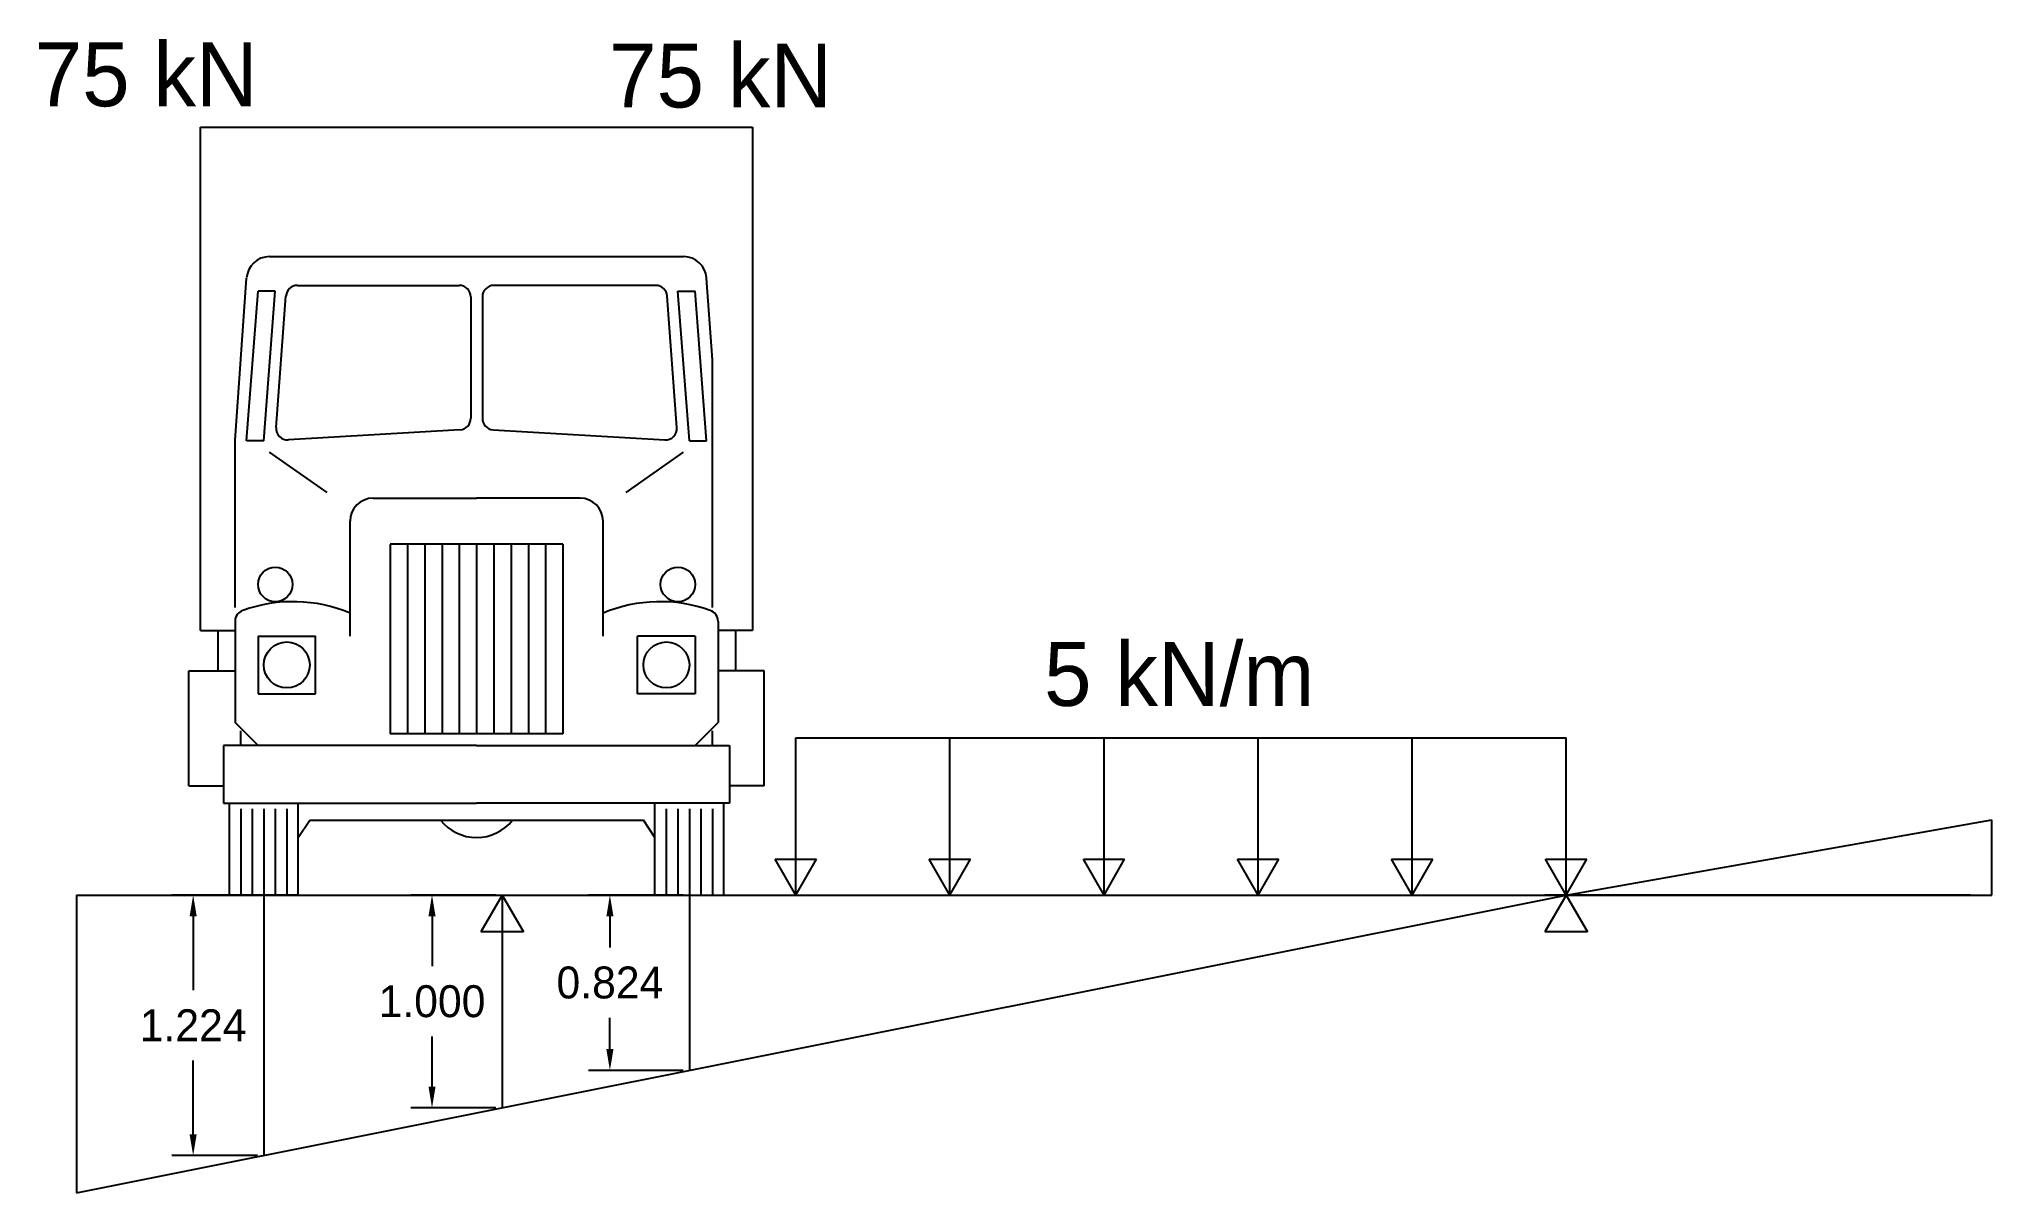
# Model space of a CAD drawing. Header units: metres. Extents: x 248 to 391, y 134 to 156.
# Drawn here: x 302.25 to 311.43, y 141.55 to 146.97 of the extents above; entities that cross this region are included whole.
import ezdxf

# ---------------------------------------------------------------- set-up
doc = ezdxf.new("R2010")
doc.units = ezdxf.units.M
doc.header["$LTSCALE"] = 0.001
for name, color, linetype in [('carro', 9, 'Continuous'), ('COTAS', 30, 'Continuous'), ('LI', 1, 'Continuous')]:
    doc.layers.add(name, color=color, linetype=linetype)
doc.dimstyles.new('Annotative', dxfattribs={"dimtxt": 0.15, "dimasz": 0.1, "dimexe": 0.1, "dimexo": 0.03, "dimgap": 0.09, "dimtad": 0, "dimtih": 1, "dimtoh": 1, "dimdec": 3, "dimzin": 0, "dimdsep": 46, "dimtxsty": 'Standard', "dimcen": 0.09, "dimadec": 0, "dimazin": 0, "dimtfac": 1, "dimtdec": 3, "dimtofl": 0, "dimtmove": 0, "dimatfit": 3, "dimfxl": 1, "dimtolj": 1, "dimtzin": 0, "dimarcsym": 1})

msp = doc.modelspace()

# ---------------------------------------------------------------- texts
at = {"char_height": 0.3, "attachment_point": 1}
for s, insert in [('75 kN', (302.2295, 146.9522)), ('75 kN', (304.9284, 146.9467)), ('5 kN/m', (306.9721, 144.1347))]:
    msp.add_mtext_dynamic_manual_height_columns(s, width=2.65865, gutter_width=2.0373, heights=[0], dxfattribs=dict(at, insert=insert))

# ---------------------------------------------------------------- blocks, each defined once
blk = doc.blocks.new('*D72')
at = {"layer": 'COTAS', "color": 0, "lineweight": -2, "ltscale": 80, "transparency": 16777216}
for p, q in [((304.3959, 142.946), (303.9965, 142.946)), ((304.0965, 142.846), (304.0965, 142.611)), ((304.0965, 142.046), (304.0965, 142.281)), ((304.3959, 141.946), (303.9965, 141.946))]:
    blk.add_line(p, q, dxfattribs=at)
at = {"layer": 'COTAS', "color": 0, "ltscale": 80, "transparency": 16777216}
for points in [[(304.0798, 142.846), (304.1132, 142.846), (304.0965, 142.946)], [(304.0798, 142.046), (304.1132, 142.046), (304.0965, 141.946)]]:
    blk.add_solid(points, dxfattribs=at)
at = {"layer": 'Defpoints', "color": 0, "ltscale": 80, "transparency": 16777216}
for p in [(304.4259, 142.946), (304.0965, 141.946), (304.4259, 141.946)]:
    blk.add_point(p, dxfattribs=at)
at = {"layer": 'COTAS', "color": 0, "ltscale": 80, "transparency": 16777216, "insert": (304.0965, 142.446), "char_height": 0.15, "attachment_point": 5}
blk.add_mtext('\\A1;1.000', dxfattribs=at)
blk = doc.blocks.new('*D73')
at = {"layer": 'COTAS', "color": 0, "lineweight": -2, "ltscale": 80, "transparency": 16777216}
for p, q in [((303.2759, 142.946), (302.8741, 142.946)), ((302.9741, 142.846), (302.9741, 142.499)), ((302.9741, 141.822), (302.9741, 142.169)), ((303.2759, 141.722), (302.8741, 141.722))]:
    blk.add_line(p, q, dxfattribs=at)
at = {"layer": 'COTAS', "color": 0, "ltscale": 80, "transparency": 16777216}
for points in [[(302.9575, 142.846), (302.9908, 142.846), (302.9741, 142.946)], [(302.9575, 141.822), (302.9908, 141.822), (302.9741, 141.722)]]:
    blk.add_solid(points, dxfattribs=at)
at = {"layer": 'Defpoints', "color": 0, "ltscale": 80, "transparency": 16777216}
for p in [(303.3059, 142.946), (302.9741, 141.722), (303.3059, 141.722)]:
    blk.add_point(p, dxfattribs=at)
at = {"layer": 'COTAS', "color": 0, "ltscale": 80, "transparency": 16777216, "insert": (302.9741, 142.334), "char_height": 0.15, "attachment_point": 5}
blk.add_mtext('\\A1;1.224', dxfattribs=at)
blk = doc.blocks.new('*D82')
at = {"layer": 'COTAS', "color": 0, "lineweight": -2, "ltscale": 80, "transparency": 16777216}
for p, q in [((305.2759, 142.946), (304.8323, 142.946)), ((304.9323, 142.846), (304.9323, 142.699)), ((304.9323, 142.222), (304.9323, 142.369)), ((305.2759, 142.122), (304.8323, 142.122))]:
    blk.add_line(p, q, dxfattribs=at)
at = {"layer": 'COTAS', "color": 0, "ltscale": 80, "transparency": 16777216}
for points in [[(304.9157, 142.846), (304.949, 142.846), (304.9323, 142.946)], [(304.9157, 142.222), (304.949, 142.222), (304.9323, 142.122)]]:
    blk.add_solid(points, dxfattribs=at)
at = {"layer": 'Defpoints', "color": 0, "ltscale": 80, "transparency": 16777216}
for p in [(305.3059, 142.946), (304.9323, 142.122), (305.3059, 142.122)]:
    blk.add_point(p, dxfattribs=at)
at = {"layer": 'COTAS', "color": 0, "ltscale": 80, "transparency": 16777216, "insert": (304.9323, 142.534), "char_height": 0.15, "attachment_point": 5}
blk.add_mtext('\\A1;0.824', dxfattribs=at)

# ---------------------------------------------------------------- dimensions: what is measured, and where the dimension line sits
at = {"layer": 'COTAS', "ltscale": 80}
for base, p1, p2, picture, middle in [((302.9741, 141.722), (303.3059, 142.946), (303.3059, 141.722), '*D73', (302.9741, 142.334)), ((304.0965, 141.946), (304.4259, 142.946), (304.4259, 141.946), '*D72', (304.0965, 142.446)), ((304.9323, 142.122), (305.3059, 142.946), (305.3059, 142.122), '*D82', (304.9323, 142.534))]:
    dim = msp.add_linear_dim(base=base, p1=p1, p2=p2, angle=90, dimstyle='Annotative', dxfattribs=at)
    dim.commit()
    dim.dimension.update_dxf_attribs({"geometry": picture, "text_midpoint": middle})

# ---------------------------------------------------------------- linework, layer by layer
at = {"ltscale": 80}
for p, q in [((305.8059, 143.6839), (309.4259, 143.6839)), ((305.8059, 142.946), (305.8059, 143.6839)), ((306.5299, 142.946), (306.5299, 143.6839)), ((307.2539, 142.946), (307.2539, 143.6839)), ((307.9779, 142.946), (307.9779, 143.6839)), ((308.7019, 142.946), (308.7019, 143.6839)), ((309.4259, 142.946), (309.4259, 143.6839)), ((305.8059, 142.946), (305.709, 143.1139)), ((305.709, 143.1139), (305.9028, 143.1139)), ((305.8059, 142.946), (305.9028, 143.1139)), ((306.5299, 142.946), (306.433, 143.1139)), ((306.433, 143.1139), (306.6268, 143.1139)), ((306.5299, 142.946), (306.6268, 143.1139)), ((307.2539, 142.946), (307.157, 143.1139)), ((307.157, 143.1139), (307.3508, 143.1139)), ((307.2539, 142.946), (307.3508, 143.1139)), ((307.9779, 142.946), (307.881, 143.1139)), ((307.881, 143.1139), (308.0748, 143.1139)), ((307.9779, 142.946), (308.0748, 143.1139)), ((308.7019, 142.946), (308.605, 143.1139)), ((308.605, 143.1139), (308.7988, 143.1139)), ((308.7019, 142.946), (308.7988, 143.1139)), ((309.4259, 142.946), (309.329, 143.1139)), ((309.329, 143.1139), (309.5228, 143.1139)), ((309.4259, 142.946), (309.5228, 143.1139))]:
    msp.add_line(p, q, dxfattribs=at)
at = {"layer": 'carro'}
for p, q in [((303.0086, 146.5544), (305.603, 146.5544)), ((303.0086, 144.1892), (303.0086, 146.5544)), ((305.603, 146.5544), (305.603, 144.1892)), ((303.3331, 145.9458), (305.2786, 145.9458)), ((303.1708, 145.0829), (303.2253, 145.8454)), ((303.4642, 145.8107), (304.2248, 145.8107)), ((305.1475, 145.8107), (304.3869, 145.8107)), ((305.4139, 145.4613), (305.3864, 145.8454)), ((303.2248, 145.081), (303.2789, 145.7836)), ((303.36, 145.7836), (303.2789, 145.7836)), ((303.3059, 145.081), (303.36, 145.7836)), ((303.3645, 145.1426), (303.4103, 145.7606)), ((304.2788, 145.7566), (304.2788, 145.186)), ((304.3329, 145.7566), (304.3329, 145.186)), ((305.2471, 145.1426), (305.2014, 145.7606)), ((305.2517, 145.7836), (305.3328, 145.7836)), ((305.3058, 145.081), (305.2517, 145.7836)), ((305.3868, 145.081), (305.3328, 145.7836)), ((305.4139, 144.2973), (305.4139, 145.4613)), ((303.1708, 144.2973), (303.1708, 145.0829)), ((303.3059, 145.081), (303.2248, 145.081)), ((304.2279, 145.132), (303.4216, 145.0846)), ((304.3837, 145.132), (305.1901, 145.0846)), ((305.3058, 145.081), (305.3868, 145.081)), ((303.6032, 144.8378), (303.3329, 145.0269)), ((305.0085, 144.8378), (305.2787, 145.0269)), ((303.8194, 144.8107), (304.3058, 144.8107)), ((304.7923, 144.8107), (304.3058, 144.8107)), ((303.7113, 144.1622), (303.7113, 144.7026)), ((304.9004, 144.1622), (304.9004, 144.7026)), ((304.7112, 144.5945), (303.9005, 144.5945)), ((303.9005, 144.5945), (303.9005, 143.7027)), ((303.9815, 144.5945), (303.9815, 143.7027)), ((304.0626, 144.5945), (304.0626, 143.7027)), ((304.1437, 144.5945), (304.1437, 143.7027)), ((304.2248, 144.5945), (304.2248, 143.7027)), ((304.3058, 144.5945), (304.3058, 143.7027)), ((304.3869, 144.5945), (304.3869, 143.7027)), ((304.468, 144.5945), (304.468, 143.7027)), ((304.5491, 144.5945), (304.5491, 143.7027)), ((304.6301, 144.5945), (304.6301, 143.7027)), ((304.7112, 144.5945), (304.7112, 143.7027)), ((303.0086, 144.1892), (303.1708, 144.1892)), ((303.0897, 144.1892), (303.0897, 144)), ((303.1708, 144.2319), (303.1708, 143.7568)), ((303.2789, 144.1622), (303.5491, 144.1622)), ((303.2789, 144.1622), (303.2789, 143.8919)), ((303.5491, 143.8919), (303.5491, 144.1622)), ((305.0625, 143.8919), (305.0625, 144.1622)), ((305.3328, 144.1622), (305.0625, 144.1622)), ((305.3328, 144.1622), (305.3328, 143.8919)), ((305.4409, 144.2319), (305.4409, 143.7568)), ((305.603, 144.1892), (305.4409, 144.1892)), ((305.5219, 144.1892), (305.5219, 144)), ((302.9546, 144), (303.1708, 144)), ((302.9546, 143.4595), (302.9546, 144)), ((305.6571, 144), (305.4409, 144)), ((305.6571, 143.4595), (305.6571, 144)), ((303.2789, 143.8919), (303.5491, 143.8919)), ((305.3328, 143.8919), (305.0625, 143.8919)), ((303.2789, 143.6487), (303.1708, 143.7568)), ((303.1978, 143.6487), (303.1978, 143.7179)), ((304.7112, 143.7027), (303.9005, 143.7027)), ((305.3328, 143.6487), (305.4409, 143.7568)), ((305.4139, 143.6487), (305.4139, 143.7179)), ((304.3058, 143.6487), (303.1167, 143.6487)), ((303.1167, 143.6487), (303.1167, 143.3784)), ((304.3058, 143.6487), (305.4949, 143.6487)), ((305.4949, 143.6487), (305.4949, 143.3784)), ((302.9546, 143.4595), (303.1167, 143.4595)), ((305.6571, 143.4595), (305.4949, 143.4595)), ((305.603, 143.4595), (305.4949, 143.4595)), ((303.1167, 143.3784), (304.3058, 143.3784)), ((303.1434, 143.3784), (303.1434, 142.946)), ((303.1978, 143.3514), (303.1978, 142.946)), ((303.2519, 143.3514), (303.2519, 142.946)), ((303.3059, 143.3514), (303.3059, 142.946)), ((303.36, 143.3514), (303.36, 142.946)), ((303.414, 143.3514), (303.414, 142.946)), ((303.4681, 142.946), (303.4681, 143.3784)), ((305.4949, 143.3784), (304.3058, 143.3784)), ((305.197, 143.3505), (305.197, 142.946)), ((305.2515, 143.3505), (305.2515, 142.946)), ((305.3059, 143.3505), (305.3059, 142.946)), ((305.36, 143.3505), (305.36, 142.946)), ((305.414, 143.3505), (305.414, 142.946)), ((303.4681, 143.2163), (303.5221, 143.2974)), ((303.5221, 143.2974), (305.0896, 143.2974)), ((305.1436, 143.2163), (305.0896, 143.2974))]:
    msp.add_line(p, q, dxfattribs=at)
at = {"layer": 'carro', "ltscale": 80}
for p, q in [((305.1436, 142.946), (305.1436, 143.3784)), ((305.4682, 142.946), (305.4682, 143.3784)), ((303.4683, 142.946), (303.1436, 142.946)), ((305.1436, 142.946), (305.4682, 142.946))]:
    msp.add_line(p, q, dxfattribs=at)
at = {"layer": 'carro'}
for centre, radius in [((303.36, 144.4054), 0.0811), ((305.2517, 144.4054), 0.0811), ((303.414, 144.027), 0.1081), ((305.1977, 144.027), 0.1081)]:
    msp.add_circle(centre, radius, dxfattribs=at)
for centre, radius, start, end in [((303.3331, 145.8377), 0.1081, 90, 175.91438), ((305.2786, 145.8377), 0.1081, 4.08562, 90), ((303.4642, 145.7566), 0.054, 90, 175.76361), ((304.2248, 145.7566), 0.054, 0, 90), ((304.3869, 145.7566), 0.054, 90, 180), ((305.1475, 145.7566), 0.054, 4.23639, 90), ((304.2248, 145.186), 0.054, 273.36646, 0), ((304.3869, 145.186), 0.054, 180, 266.63354), ((303.4184, 145.1386), 0.054, 175.76361, 273.36646), ((305.1932, 145.1386), 0.054, 266.63354, 4.23639), ((303.8194, 144.7026), 0.1081, 90, 180), ((304.7923, 144.7026), 0.1081, 0, 90), ((303.2248, 144.2319), 0.054, 107.96949, 180), ((303.443, 143.6331), 0.6914, 67.16365, 109.85324), ((305.1687, 143.6331), 0.6914, 70.14676, 112.83635), ((305.3868, 144.2319), 0.054, 0, 72.03051), ((304.3058, 143.4325), 0.2162, 218.68219, 321.31781)]:
    msp.add_arc(centre, radius, start, end, dxfattribs=at)
at = {"layer": 'LI', "ltscale": 80}
for p, q in [((309.4259, 142.946), (311.4259, 143.2987)), ((311.4259, 142.946), (311.4259, 143.2987)), ((302.4259, 142.946), (311.4259, 142.946)), ((302.4259, 142.946), (304.4259, 142.946)), ((302.4259, 141.546), (309.4259, 142.946)), ((302.4259, 142.946), (302.4259, 141.546)), ((302.4259, 142.946), (303.3059, 142.946)), ((303.3059, 142.946), (303.3059, 141.722)), ((304.4259, 142.946), (304.3259, 142.7728)), ((304.4259, 142.946), (304.4259, 141.946)), ((304.4259, 142.946), (304.5259, 142.7728)), ((304.4259, 142.946), (305.3059, 142.946)), ((305.3059, 142.946), (305.3059, 142.122)), ((311.3259, 142.946), (309.3259, 142.946)), ((309.4259, 142.946), (309.3259, 142.7728)), ((309.4259, 142.946), (309.5259, 142.7728)), ((304.5259, 142.7728), (304.3259, 142.7728)), ((309.5259, 142.7728), (309.3259, 142.7728))]:
    msp.add_line(p, q, dxfattribs=at)

msp.set_redraw_order([(e.dxf.handle, doc.entitydb.next_handle()) for e in msp.query("TEXT MTEXT ATTDEF DIMENSION ARC_DIMENSION")])  # texts and dimensions are drawn at this point

doc.saveas('drawing.dxf')
